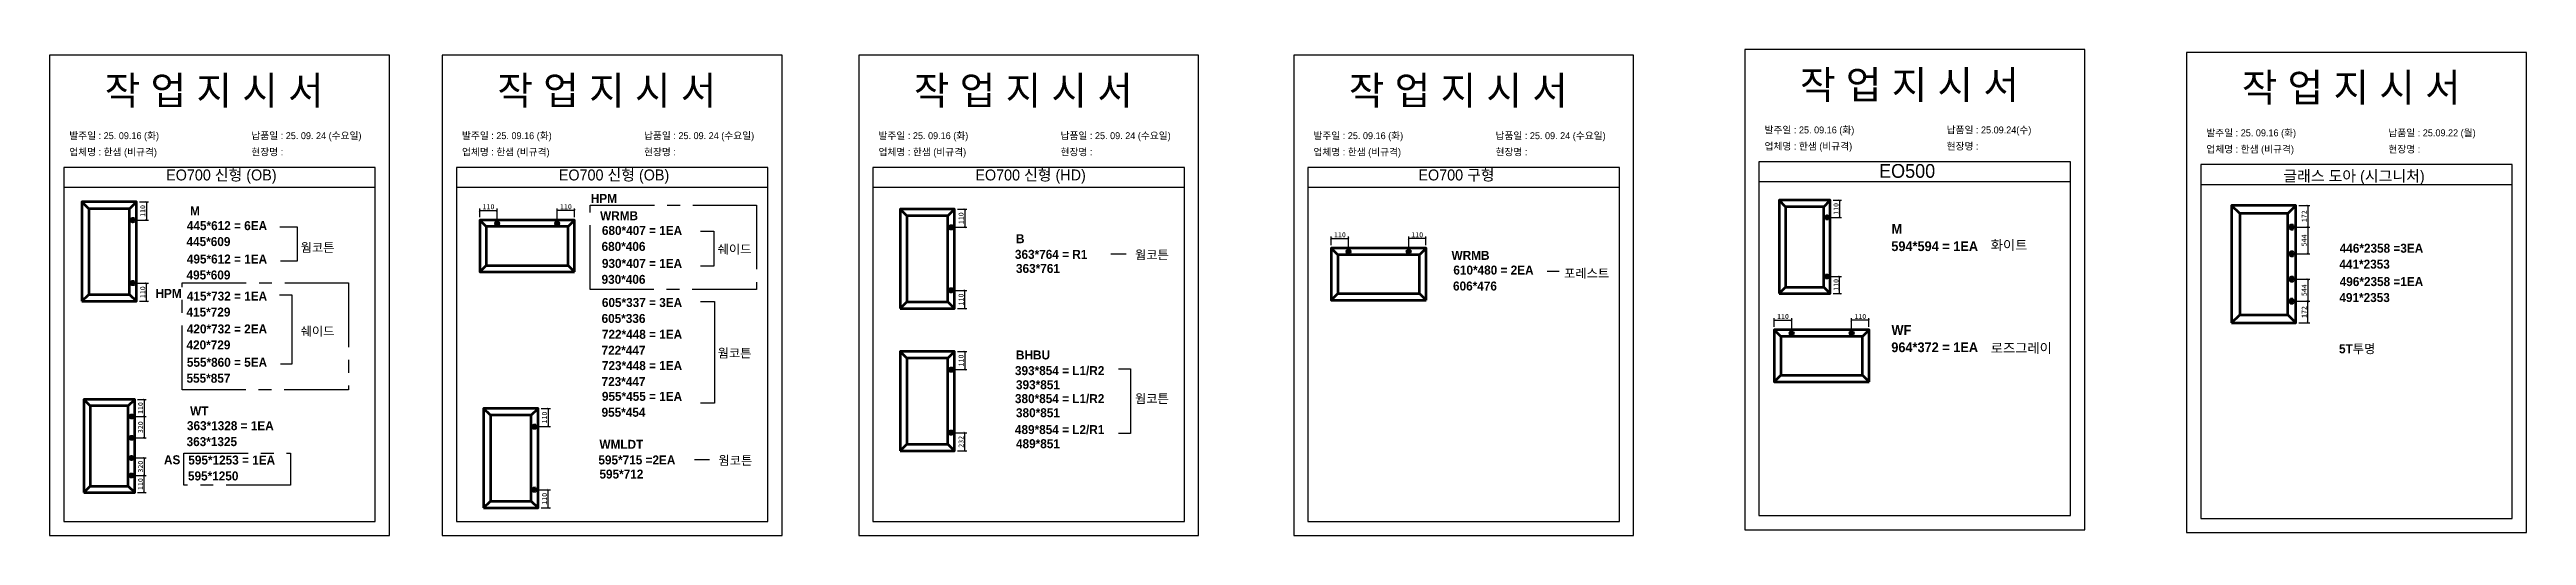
# Model space of a CAD drawing. Header units: millimetres. Extents: x -44117 to 256353, y -2095463 to 65325.
# Drawn here: x 110844 to 123088, y -316745 to -314340 of the extents above; entities that cross this region are included whole.
import ezdxf

# ---------------------------------------------------------------- set-up
doc = ezdxf.new("R2010")
doc.units = ezdxf.units.MM
doc.header["$LTSCALE"] = 10
doc.linetypes.add('CENTER', pattern=[50.8, 31.75, -6.35, 6.35, -6.35])
doc.layers.add('cen', color=1, linetype='CENTER')
doc.layers.add('Layer1', color=7, linetype='Continuous', lineweight=70)
doc.styles.add('MtX_Gulim', font='')
doc.styles.get('MtX_Gulim').set_extended_font_data('Gulim', bold=True)
doc.dimstyles.new('ISO-25', dxfattribs={"dimtxt": 2.5, "dimasz": 2.5, "dimexe": 1, "dimexo": 1, "dimtad": 1, "dimtxsty": 'Standard', "dimblk": 'ARCHTICK', "dimcen": 2.5, "dimadec": 0, "dimazin": 0, "dimtfac": 1, "dimtmove": 0, "dimatfit": 3, "dimfxl": 0, "dimarcsym": 0})

msp = doc.modelspace()

# ---------------------------------------------------------------- texts
at = {"linetype": 'Continuous', "style": 'MtX_Gulim'}
for s, height, p in [('M', 44.50828, (111539.01951, -315161.28059)), ('WRMB', 44.508282, (113565.9113, -315185.01826)), ('445*612 = 6EA', 44.508282, (111523.21588, -315234.00793)), ('680*407 = 1EA', 44.508282, (113574.8121, -315257.74561)), ('B', 44.50828, (115621.69746, -315298.70556)), ('M', 48.14284, (119949.42923, -315251.86011)), ('495*612 = 1EA', 44.508282, (111523.21588, -315399.06043)), ('웜코튼', 44.508282, (112085.5285, -315342.02334)), ('930*407 = 1EA', 44.508282, (113574.8121, -315420.81857)), ('쉐이드', 44.508282, (114146.79576, -315350.37786)), ('363*764 = R1', 44.508282, (115616.53957, -315376.01505)), ('웜코튼', 44.508282, (116209.697, -315378.29963)), ('WRMB', 44.508282, (117774.75011, -315381.01811)), ('594*594 = 1EA', 48.1428372, (119948.30572, -315337.50002)), ('화이트', 48.142837, (120439.90788, -315332.08728)), ('446*2358 =3EA', 44.508282, (122164.92957, -315345.70704)), ('610*480 = 2EA', 44.508282, (117783.65091, -315453.74545)), ('포레스트', 44.508282, (118330.57238, -315469.66931)), ('496*2358 =1EA', 44.508282, (122164.92957, -315510.75954)), ('415*732 = 1EA', 44.508282, (111523.21588, -315582.48792)), ('605*337 = 3EA', 44.508282, (113574.8121, -315614.23947)), ('420*732 = 2EA', 44.508282, (111523.21588, -315744.96148)), ('쉐이드', 44.508282, (112085.5285, -315756.26644)), ('722*448 = 1EA', 44.508282, (113574.8121, -315771.55513)), ('WF', 48.142837, (119949.42923, -315751.95023)), ('555*860 = 5EA', 44.508282, (111523.21588, -315910.01398)), ('723*448 = 1EA', 44.508282, (113574.8121, -315926.29185)), ('웜코튼', 44.508282, (114146.79576, -315864.55509)), ('BHBU', 44.508282, (115621.69746, -315873.81038)), ('964*372 = 1EA', 48.1428372, (119948.30572, -315837.59014)), ('로즈그레이', 48.142837, (120439.90788, -315841.42899)), ('5T투명', 44.508282, (122161.43823, -315843.10707)), ('393*854 = L1/R2', 44.508282, (115616.53957, -315951.11986)), ('WT', 44.508282, (111539.43133, -316150.83404)), ('955*455 = 1EA', 44.508282, (113574.8121, -316078.44963)), ('380*854 = L1/R2', 44.508282, (115616.53957, -316089.73818)), ('웜코튼', 44.508282, (116209.697, -316090.08855)), ('363*1328 = 1EA', 44.508282, (111523.62771, -316223.56138)), ('489*854 = L2/R1', 44.508282, (115616.53957, -316242.86306)), ('595*1253 = 1EA', 44.508282, (111530.35094, -316393.49067)), ('595*715 =2EA', 44.508282, (113557.50961, -316393.1511)), ('WMLDT', 44.508282, (113562.6675, -316315.84161)), ('웜코튼', 44.508282, (114150.66704, -316395.43567))]:
    msp.add_text(s, height=height, dxfattribs=at).set_placement(p)
at = {"color": 242, "linetype": 'Continuous', "true_color": 0xcd2027, "style": 'MtX_Gulim'}
for s, p in [('HPM', (113519.94955, -315099.64548)), ('445*609', (111521.559, -315312.88917)), ('680*406', (113573.15522, -315336.62685)), ('441*2353', (122163.27269, -315424.58828)), ('495*609', (111521.559, -315477.94168)), ('930*406', (113573.15522, -315499.69981)), ('363*761', (115621.69746, -315445.8232)), ('606*476', (117781.99403, -315532.6267)), ('HPM', (111368.22614, -315569.16968)), ('415*729', (111521.559, -315661.36916)), ('491*2353', (122163.27269, -315589.64078)), ('605*336', (113573.15522, -315693.12071)), ('420*729', (111521.559, -315823.84272)), ('722*447', (113573.15522, -315850.43638)), ('555*857', (111521.559, -315988.89522)), ('723*447', (113573.15522, -316005.1731)), ('393*851', (115621.69746, -316020.92801)), ('955*454', (113573.15522, -316157.33088)), ('380*851', (115621.69746, -316159.54632)), ('363*1325', (111521.97083, -316302.44263)), ('489*851', (115621.69746, -316312.6712)), ('595*1250', (111528.69406, -316472.37192)), ('595*712', (113562.6675, -316462.95924))]:
    msp.add_text(s, height=44.508282, dxfattribs=at).set_placement(p)
at = {"attachment_point": 1}
for s, width, gutter_width, heights, insert, char_height in [('{\\fGulim|b0|i0|c129|p50;작 업 지 시 서}', 3307.3198183, 12.5, [-155.84554], (111117.24655, -314472.80164), 140), ('{\\fGulim|b0|i0|c129|p50;작 업 지 시 서}', 3307.3198183, 12.5, [-155.84554], (113058.26398, -314472.80164), 140), ('{\\fGulim|b0|i0|c129|p50;작 업 지 시 서}', 3307.3198183, 12.5, [-155.84554], (115117.29394, -314472.80164), 140), ('{\\fGulim|b0|i0|c129|p50;작 업 지 시 서}', 3307.3198183, 12.5, [-155.84554], (117267.10278, -314472.80164), 140), ('{\\fGulim|b0|i0|c129|p50;작 업 지 시 서}', 3307.3198183, 12.5, [-155.84554], (119497.09082, -314444.47404), 140), ('{\\fGulim|b0|i0|c129|p50;작 업 지 시 서}', 3307.3198183, 12.5, [-155.84554], (121680.84083, -314458.76258), 140), ('{\\fGulim|b0|i0|c129|p50;발주일 : 25. 09.16 (화)}', 3307.3198183, 12.5, [34.50412], (110942.03719, -314749.52206), 34.3), ('{\\fGulim|b0|i0|c129|p50;납품일 : 25. 09. 24 (수요일)}', 3307.3198183, 12.5, [37.67976], (111842.01518, -314749.52206), 34.3), ('{\\fGulim|b0|i0|c129|p50;발주일 : 25. 09.16 (화)}', 3307.3198183, 12.5, [34.50412], (112883.05462, -314749.52206), 34.3), ('{\\fGulim|b0|i0|c129|p50;납품일 : 25. 09. 24 (수요일)}', 3307.3198183, 12.5, [37.67976], (113783.0326, -314749.52206), 34.3), ('{\\fGulim|b0|i0|c129|p50;발주일 : 25. 09.16 (화)}', 3307.3198183, 12.5, [34.50412], (114942.08459, -314749.52206), 34.3), ('{\\fGulim|b0|i0|c129|p50;납품일 : 25. 09. 24 (수요일)}', 3307.3198183, 12.5, [37.67976], (115842.06257, -314749.52206), 34.3), ('{\\fGulim|b0|i0|c129|p50;발주일 : 25. 09.16 (화)}', 3307.3198183, 12.5, [34.50412], (117091.89343, -314749.52206), 34.3), ('{\\fGulim|b0|i0|c129|p50;납품일 : 25. 09. 24 (수요일)}', 3307.3198183, 12.5, [37.67976], (117991.87141, -314749.52206), 34.3), ('{\\fGulim|b0|i0|c129|p50;발주일 : 25. 09.16 (화)}', 3307.3198183, 12.5, [34.50412], (119321.88146, -314721.19446), 34.3), ('{\\fGulim|b0|i0|c129|p50;납품일 : 25.09.24(수)}', 3307.3198183, 12.5, [37.67976], (120221.85945, -314721.19446), 34.3), ('{\\fGulim|b0|i0|c129|p50;발주일 : 25. 09.16 (화)}', 3307.3198183, 12.5, [34.50412], (121505.63148, -314735.483), 34.3), ('{\\fGulim|b0|i0|c129|p50;납품일 : 25.09.22 (월)}', 3307.3198183, 12.5, [37.67976], (122405.60946, -314735.483), 34.3), ('{\\fGulim|b0|i0|c129|p50;업체명 : 한샘 (비규격)}', 3307.3198183, 12.5, [36.11279], (110942.03719, -314830.17824), 34.3), ('{\\fGulim|b0|i0|c129|p50;현장명 : }', 3307.3198183, 12.5, [-38.2735], (111842.01518, -314830.17824), 34.3), ('{\\fGulim|b0|i0|c129|p50;업체명 : 한샘 (비규격)}', 3307.3198183, 12.5, [36.11279], (112883.05462, -314830.17824), 34.3), ('{\\fGulim|b0|i0|c129|p50;현장명 : }', 3307.3198183, 12.5, [-38.2735], (113783.0326, -314830.17824), 34.3), ('{\\fGulim|b0|i0|c129|p50;업체명 : 한샘 (비규격)}', 3307.3198183, 12.5, [36.11279], (114942.08459, -314830.17824), 34.3), ('{\\fGulim|b0|i0|c129|p50;현장명 : }', 3307.3198183, 12.5, [-38.2735], (115842.06257, -314830.17824), 34.3), ('{\\fGulim|b0|i0|c129|p50;업체명 : 한샘 (비규격)}', 3307.3198183, 12.5, [36.11279], (117091.89343, -314830.17824), 34.3), ('{\\fGulim|b0|i0|c129|p50;현장명 : }', 3307.3198183, 12.5, [-38.2735], (117991.87141, -314830.17824), 34.3), ('{\\fGulim|b0|i0|c129|p50;업체명 : 한샘 (비규격)}', 3307.3198183, 12.5, [36.11279], (119321.88146, -314801.85064), 34.3), ('{\\fGulim|b0|i0|c129|p50;현장명 : }', 3307.3198183, 12.5, [-38.2735], (120221.85945, -314801.85064), 34.3), ('{\\fGulim|b0|i0|c129|p50;업체명 : 한샘 (비규격)}', 3307.3198183, 12.5, [36.11279], (121505.63148, -314816.13918), 34.3), ('{\\fGulim|b0|i0|c129|p50;현장명 : }', 3307.3198183, 12.5, [-38.2735], (122405.60946, -314816.13918), 34.3), ('{\\fGulim|b0|i0|c129|p50;EO700 신형 (OB)}', 5224.9748335, 19.74777, [57.05176], (111420.98861, -314933.94319), 54.1878762), ('{\\fGulim|b0|i0|c129|p50;EO700 신형 (OB)}', 5224.9748335, 19.74777, [57.05176], (113362.00604, -314933.94319), 54.1878762), ('{\\fGulim|b0|i0|c129|p50;EO700 신형 (HD)}', 5224.9748335, 19.74777, [57.05176], (115421.036, -314933.94319), 54.1878762), ('{\\fGulim|b0|i0|c129|p50;EO700 구형}', 5224.9748335, 19.74777, [57.05176], (117611.14087, -314933.94319), 54.1878762), ('{\\fGulim|b0|i0|c129|p50;EO500}', 6570.6870665, 24.83388, [71.74566], (119887.77729, -314906.95902), 68.1441707), ('{\\fGulim|b0|i0|c129|p50;글래스 도아 (시그니처)}', 5224.9748335, 19.74777, [57.05176], (121886.21673, -314938.80907), 54.1878762)]:
    msp.add_mtext_dynamic_manual_height_columns(s, width=width, gutter_width=gutter_width, heights=heights, dxfattribs=dict(at, insert=insert, char_height=char_height))
at = {"layer": 'cen', "linetype": 'Continuous', "style": 'MtX_Gulim'}
msp.add_text('AS', height=44.508282, dxfattribs=at).set_placement((111410.06258, -316392.13181))

# ---------------------------------------------------------------- blocks, each defined once
blk = doc.blocks.new('_ArchTick')
at = {"color": 0, "linetype": 'ByBlock', "const_width": 0.15}
blk.add_lwpolyline([(-0.5, -0.5), (0.5, 0.5)], dxfattribs=at)
blk = doc.blocks.new('*D3333')
at = {"color": 0, "lineweight": -2}
for p, q in [((111289, -315094), (111334, -315094)), ((111324, -315094), (111324, -315184)), ((111272, -315184), (111334, -315184))]:
    blk.add_line(p, q, dxfattribs=at)
at = {"layer": 'Defpoints', "color": 0}
for p in [(111274, -315094), (111257, -315184), (111324, -315184)]:
    blk.add_point(p, dxfattribs=at)
at = {"color": 0, "lineweight": -2, "xscale": 10, "yscale": 10, "zscale": 10}
for p, rotation in [((111324, -315094), 90), ((111324, -315184), 270)]:
    blk.add_blockref('_ArchTick', p, dxfattribs=dict(at, rotation=rotation))
at = {"color": 0, "insert": (111305, -315139), "char_height": 25, "attachment_point": 5, "rotation": 90}
blk.add_mtext('110', dxfattribs=at)
blk = doc.blocks.new('*D3334')
at = {"color": 0, "lineweight": -2}
for p, q in [((111272, -315496), (111334, -315496)), ((111324, -315586), (111324, -315496)), ((111289, -315586), (111334, -315586))]:
    blk.add_line(p, q, dxfattribs=at)
at = {"layer": 'Defpoints', "color": 0}
for p in [(111257, -315496), (111324, -315496), (111274, -315586)]:
    blk.add_point(p, dxfattribs=at)
at = {"color": 0, "lineweight": -2, "xscale": 10, "yscale": 10, "zscale": 10}
for p, rotation in [((111324, -315496), 90), ((111324, -315586), 270)]:
    blk.add_blockref('_ArchTick', p, dxfattribs=dict(at, rotation=rotation))
at = {"color": 0, "insert": (111305, -315541), "char_height": 25, "attachment_point": 5, "rotation": 90}
blk.add_mtext('110', dxfattribs=at)
blk = doc.blocks.new('*D3335')
at = {"color": 0, "lineweight": -2}
for p, q in [((112971, -315170), (112971, -315127)), ((112971, -315137), (113057, -315137)), ((113057, -315186), (113057, -315127))]:
    blk.add_line(p, q, dxfattribs=at)
at = {"layer": 'Defpoints', "color": 0}
for p in [(113057, -315137), (112971, -315185), (113057, -315201)]:
    blk.add_point(p, dxfattribs=at)
at = {"color": 0, "lineweight": -2, "xscale": 10, "yscale": 10, "zscale": 10, "rotation": 180}
blk.add_blockref('_ArchTick', (112971, -315137), dxfattribs=at)
at = {"color": 0, "lineweight": -2, "xscale": 10, "yscale": 10, "zscale": 10}
blk.add_blockref('_ArchTick', (113057, -315137), dxfattribs=at)
at = {"color": 0, "insert": (113014, -315118), "char_height": 25, "attachment_point": 5}
blk.add_mtext('110', dxfattribs=at)
blk = doc.blocks.new('*D3336')
at = {"color": 0, "lineweight": -2}
for p, q in [((113354, -315186), (113354, -315127)), ((113440, -315137), (113354, -315137)), ((113440, -315170), (113440, -315127))]:
    blk.add_line(p, q, dxfattribs=at)
at = {"layer": 'Defpoints', "color": 0}
for p in [(113354, -315137), (113354, -315201), (113440, -315185)]:
    blk.add_point(p, dxfattribs=at)
at = {"color": 0, "lineweight": -2, "xscale": 10, "yscale": 10, "zscale": 10, "rotation": 180}
blk.add_blockref('_ArchTick', (113354, -315137), dxfattribs=at)
at = {"color": 0, "lineweight": -2, "xscale": 10, "yscale": 10, "zscale": 10}
blk.add_blockref('_ArchTick', (113440, -315137), dxfattribs=at)
at = {"color": 0, "insert": (113397, -315118), "char_height": 25, "attachment_point": 5}
blk.add_mtext('110', dxfattribs=at)
blk = doc.blocks.new('*D3337')
at = {"color": 0, "lineweight": -2}
for p, q in [((111280, -316072), (111322, -316072)), ((111312, -316072), (111312, -316156)), ((111264, -316156), (111322, -316156))]:
    blk.add_line(p, q, dxfattribs=at)
at = {"layer": 'Defpoints', "color": 0}
for p in [(111265, -316072), (111249, -316156), (111312, -316156)]:
    blk.add_point(p, dxfattribs=at)
at = {"color": 0, "lineweight": -2, "xscale": 10, "yscale": 10, "zscale": 10}
for p, rotation in [((111312, -316072), 90), ((111312, -316156), 270)]:
    blk.add_blockref('_ArchTick', p, dxfattribs=dict(at, rotation=rotation))
at = {"color": 0, "insert": (111294, -316114), "char_height": 25, "attachment_point": 5, "rotation": 90}
blk.add_mtext('110', dxfattribs=at)
blk = doc.blocks.new('*D3338')
at = {"color": 0, "lineweight": -2}
for p, q in [((111264, -316448), (111322, -316448)), ((111312, -316532), (111312, -316448)), ((111280, -316532), (111322, -316532))]:
    blk.add_line(p, q, dxfattribs=at)
at = {"layer": 'Defpoints', "color": 0}
for p in [(111249, -316448), (111312, -316448), (111265, -316532)]:
    blk.add_point(p, dxfattribs=at)
at = {"color": 0, "lineweight": -2, "xscale": 10, "yscale": 10, "zscale": 10}
for p, rotation in [((111312, -316448), 90), ((111312, -316532), 270)]:
    blk.add_blockref('_ArchTick', p, dxfattribs=dict(at, rotation=rotation))
at = {"color": 0, "insert": (111294, -316490), "char_height": 25, "attachment_point": 5, "rotation": 90}
blk.add_mtext('110', dxfattribs=at)
blk = doc.blocks.new('*D3339')
at = {"color": 0, "lineweight": -2}
for p, q in [((111264, -316156), (111322, -316156)), ((111312, -316156), (111312, -316262)), ((111264, -316262), (111322, -316262))]:
    blk.add_line(p, q, dxfattribs=at)
at = {"layer": 'Defpoints', "color": 0}
for p in [(111249, -316156), (111249, -316262), (111312, -316262)]:
    blk.add_point(p, dxfattribs=at)
at = {"color": 0, "lineweight": -2, "xscale": 10, "yscale": 10, "zscale": 10}
for p, rotation in [((111312, -316156), 90), ((111312, -316262), 270)]:
    blk.add_blockref('_ArchTick', p, dxfattribs=dict(at, rotation=rotation))
at = {"color": 0, "insert": (111294, -316209), "char_height": 25, "attachment_point": 5, "rotation": 90}
blk.add_mtext('320', dxfattribs=at)
blk = doc.blocks.new('*D3340')
at = {"color": 0, "lineweight": -2}
for p, q in [((111264, -316361), (111322, -316361)), ((111312, -316361), (111312, -316448)), ((111264, -316448), (111322, -316448))]:
    blk.add_line(p, q, dxfattribs=at)
at = {"layer": 'Defpoints', "color": 0}
for p in [(111249, -316361), (111249, -316448), (111312, -316448)]:
    blk.add_point(p, dxfattribs=at)
at = {"color": 0, "lineweight": -2, "xscale": 10, "yscale": 10, "zscale": 10}
for p, rotation in [((111312, -316361), 90), ((111312, -316448), 270)]:
    blk.add_blockref('_ArchTick', p, dxfattribs=dict(at, rotation=rotation))
at = {"color": 0, "insert": (111294, -316404), "char_height": 25, "attachment_point": 5, "rotation": 90}
blk.add_mtext('320', dxfattribs=at)
blk = doc.blocks.new('*D3341')
at = {"color": 0, "lineweight": -2}
for p, q in [((113274, -316116), (113320, -316116)), ((113310, -316116), (113310, -316206)), ((113257, -316206), (113320, -316206))]:
    blk.add_line(p, q, dxfattribs=at)
at = {"layer": 'Defpoints', "color": 0}
for p in [(113259, -316116), (113242, -316206), (113310, -316206)]:
    blk.add_point(p, dxfattribs=at)
at = {"color": 0, "lineweight": -2, "xscale": 10, "yscale": 10, "zscale": 10}
for p, rotation in [((113310, -316116), 90), ((113310, -316206), 270)]:
    blk.add_blockref('_ArchTick', p, dxfattribs=dict(at, rotation=rotation))
at = {"color": 0, "insert": (113291, -316161), "char_height": 25, "attachment_point": 5, "rotation": 90}
blk.add_mtext('110', dxfattribs=at)
blk = doc.blocks.new('*D3342')
at = {"color": 0, "lineweight": -2}
for p, q in [((113257, -316518), (113320, -316518)), ((113274, -316608), (113320, -316608)), ((113310, -316608), (113310, -316518))]:
    blk.add_line(p, q, dxfattribs=at)
at = {"layer": 'Defpoints', "color": 0}
for p in [(113242, -316518), (113259, -316608), (113310, -316518)]:
    blk.add_point(p, dxfattribs=at)
at = {"color": 0, "lineweight": -2, "xscale": 10, "yscale": 10, "zscale": 10}
for p, rotation in [((113310, -316518), 90), ((113310, -316608), 270)]:
    blk.add_blockref('_ArchTick', p, dxfattribs=dict(at, rotation=rotation))
at = {"color": 0, "insert": (113291, -316563), "char_height": 25, "attachment_point": 5, "rotation": 90}
blk.add_mtext('110', dxfattribs=at)
blk = doc.blocks.new('*D3343')
at = {"color": 0, "lineweight": -2}
for p, q in [((115333, -315130), (115379, -315130)), ((115369, -315130), (115369, -315220)), ((115316, -315220), (115379, -315220))]:
    blk.add_line(p, q, dxfattribs=at)
at = {"layer": 'Defpoints', "color": 0}
for p in [(115318, -315130), (115301, -315220), (115369, -315220)]:
    blk.add_point(p, dxfattribs=at)
at = {"color": 0, "lineweight": -2, "xscale": 10, "yscale": 10, "zscale": 10}
for p, rotation in [((115369, -315130), 90), ((115369, -315220), 270)]:
    blk.add_blockref('_ArchTick', p, dxfattribs=dict(at, rotation=rotation))
at = {"color": 0, "insert": (115350, -315175), "char_height": 25, "attachment_point": 5, "rotation": 90}
blk.add_mtext('110', dxfattribs=at)
blk = doc.blocks.new('*D3344')
at = {"color": 0, "lineweight": -2}
for p, q in [((115316, -315532), (115379, -315532)), ((115333, -315622), (115379, -315622)), ((115369, -315622), (115369, -315532))]:
    blk.add_line(p, q, dxfattribs=at)
at = {"layer": 'Defpoints', "color": 0}
for p in [(115301, -315532), (115318, -315622), (115369, -315532)]:
    blk.add_point(p, dxfattribs=at)
at = {"color": 0, "lineweight": -2, "xscale": 10, "yscale": 10, "zscale": 10}
for p, rotation in [((115369, -315532), 90), ((115369, -315622), 270)]:
    blk.add_blockref('_ArchTick', p, dxfattribs=dict(at, rotation=rotation))
at = {"color": 0, "insert": (115350, -315577), "char_height": 25, "attachment_point": 5, "rotation": 90}
blk.add_mtext('110', dxfattribs=at)
blk = doc.blocks.new('*D3345')
at = {"color": 0, "lineweight": -2}
for p, q in [((117180, -315309), (117180, -315266)), ((117266, -315325), (117266, -315266)), ((117180, -315276), (117266, -315276))]:
    blk.add_line(p, q, dxfattribs=at)
at = {"layer": 'Defpoints', "color": 0}
for p in [(117180, -315324), (117266, -315276), (117266, -315340)]:
    blk.add_point(p, dxfattribs=at)
at = {"color": 0, "lineweight": -2, "xscale": 10, "yscale": 10, "zscale": 10, "rotation": 180}
blk.add_blockref('_ArchTick', (117180, -315276), dxfattribs=at)
at = {"color": 0, "lineweight": -2, "xscale": 10, "yscale": 10, "zscale": 10}
blk.add_blockref('_ArchTick', (117266, -315276), dxfattribs=at)
at = {"color": 0, "insert": (117223, -315257), "char_height": 25, "attachment_point": 5}
blk.add_mtext('110', dxfattribs=at)
blk = doc.blocks.new('*D3346')
at = {"color": 0, "lineweight": -2}
for p, q in [((117563, -315325), (117563, -315266)), ((117648, -315309), (117648, -315266)), ((117648, -315276), (117563, -315276))]:
    blk.add_line(p, q, dxfattribs=at)
at = {"layer": 'Defpoints', "color": 0}
for p in [(117563, -315276), (117563, -315340), (117648, -315324)]:
    blk.add_point(p, dxfattribs=at)
at = {"color": 0, "lineweight": -2, "xscale": 10, "yscale": 10, "zscale": 10, "rotation": 180}
blk.add_blockref('_ArchTick', (117563, -315276), dxfattribs=at)
at = {"color": 0, "lineweight": -2, "xscale": 10, "yscale": 10, "zscale": 10}
blk.add_blockref('_ArchTick', (117648, -315276), dxfattribs=at)
at = {"color": 0, "insert": (117605, -315257), "char_height": 25, "attachment_point": 5}
blk.add_mtext('110', dxfattribs=at)
blk = doc.blocks.new('*D3347')
at = {"color": 0, "lineweight": -2}
for p, q in [((119661, -315086), (119703, -315086)), ((119693, -315086), (119693, -315171)), ((119645, -315171), (119703, -315171))]:
    blk.add_line(p, q, dxfattribs=at)
at = {"layer": 'Defpoints', "color": 0}
for p in [(119646, -315086), (119630, -315171), (119693, -315171)]:
    blk.add_point(p, dxfattribs=at)
at = {"color": 0, "lineweight": -2, "xscale": 10, "yscale": 10, "zscale": 10}
for p, rotation in [((119693, -315086), 90), ((119693, -315171), 270)]:
    blk.add_blockref('_ArchTick', p, dxfattribs=dict(at, rotation=rotation))
at = {"color": 0, "insert": (119675, -315129), "char_height": 25, "attachment_point": 5, "rotation": 90}
blk.add_mtext('110', dxfattribs=at)
blk = doc.blocks.new('*D3348')
at = {"color": 0, "lineweight": -2}
for p, q in [((119645, -315463), (119703, -315463)), ((119693, -315548), (119693, -315463)), ((119661, -315548), (119703, -315548))]:
    blk.add_line(p, q, dxfattribs=at)
at = {"layer": 'Defpoints', "color": 0}
for p in [(119630, -315463), (119693, -315463), (119646, -315548)]:
    blk.add_point(p, dxfattribs=at)
at = {"color": 0, "lineweight": -2, "xscale": 10, "yscale": 10, "zscale": 10}
for p, rotation in [((119693, -315463), 90), ((119693, -315548), 270)]:
    blk.add_blockref('_ArchTick', p, dxfattribs=dict(at, rotation=rotation))
at = {"color": 0, "insert": (119675, -315505), "char_height": 25, "attachment_point": 5, "rotation": 90}
blk.add_mtext('110', dxfattribs=at)
blk = doc.blocks.new('*D3349')
at = {"color": 0, "lineweight": -2}
for p, q in [((119370, -315713), (119370, -315670)), ((119370, -315680), (119456, -315680)), ((119456, -315729), (119456, -315670))]:
    blk.add_line(p, q, dxfattribs=at)
at = {"layer": 'Defpoints', "color": 0}
for p in [(119370, -315728), (119456, -315680), (119456, -315744)]:
    blk.add_point(p, dxfattribs=at)
at = {"color": 0, "lineweight": -2, "xscale": 10, "yscale": 10, "zscale": 10, "rotation": 180}
blk.add_blockref('_ArchTick', (119370, -315680), dxfattribs=at)
at = {"color": 0, "lineweight": -2, "xscale": 10, "yscale": 10, "zscale": 10}
blk.add_blockref('_ArchTick', (119456, -315680), dxfattribs=at)
at = {"color": 0, "insert": (119413, -315661), "char_height": 25, "attachment_point": 5}
blk.add_mtext('110', dxfattribs=at)
blk = doc.blocks.new('*D3350')
at = {"color": 0, "lineweight": -2}
for p, q in [((119752, -315729), (119752, -315670)), ((119838, -315680), (119752, -315680)), ((119838, -315713), (119838, -315670))]:
    blk.add_line(p, q, dxfattribs=at)
at = {"layer": 'Defpoints', "color": 0}
for p in [(119752, -315680), (119752, -315744), (119838, -315728)]:
    blk.add_point(p, dxfattribs=at)
at = {"color": 0, "lineweight": -2, "xscale": 10, "yscale": 10, "zscale": 10, "rotation": 180}
blk.add_blockref('_ArchTick', (119752, -315680), dxfattribs=at)
at = {"color": 0, "lineweight": -2, "xscale": 10, "yscale": 10, "zscale": 10}
blk.add_blockref('_ArchTick', (119838, -315680), dxfattribs=at)
at = {"color": 0, "insert": (119795, -315661), "char_height": 25, "attachment_point": 5}
blk.add_mtext('110', dxfattribs=at)
blk = doc.blocks.new('*D3351')
at = {"color": 0, "lineweight": -2}
for p, q in [((115333, -315834), (115379, -315834)), ((115369, -315834), (115369, -315924)), ((115316, -315924), (115379, -315924))]:
    blk.add_line(p, q, dxfattribs=at)
at = {"layer": 'Defpoints', "color": 0}
for p in [(115318, -315834), (115301, -315924), (115369, -315924)]:
    blk.add_point(p, dxfattribs=at)
at = {"color": 0, "lineweight": -2, "xscale": 10, "yscale": 10, "zscale": 10}
for p, rotation in [((115369, -315834), 90), ((115369, -315924), 270)]:
    blk.add_blockref('_ArchTick', p, dxfattribs=dict(at, rotation=rotation))
at = {"color": 0, "insert": (115350, -315879), "char_height": 25, "attachment_point": 5, "rotation": 90}
blk.add_mtext('110', dxfattribs=at)
blk = doc.blocks.new('*D3352')
at = {"color": 0, "lineweight": -2}
for p, q in [((115316, -316236), (115379, -316236)), ((115369, -316326), (115369, -316236)), ((115333, -316326), (115379, -316326))]:
    blk.add_line(p, q, dxfattribs=at)
at = {"layer": 'Defpoints', "color": 0}
for p in [(115301, -316236), (115369, -316236), (115318, -316326)]:
    blk.add_point(p, dxfattribs=at)
at = {"color": 0, "lineweight": -2, "xscale": 10, "yscale": 10, "zscale": 10}
for p, rotation in [((115369, -316236), 90), ((115369, -316326), 270)]:
    blk.add_blockref('_ArchTick', p, dxfattribs=dict(at, rotation=rotation))
at = {"color": 0, "insert": (115350, -316281), "char_height": 25, "attachment_point": 5, "rotation": 90}
blk.add_mtext('232', dxfattribs=at)
blk = doc.blocks.new('*D3353')
at = {"color": 0, "lineweight": -2}
for p, q in [((121963, -315112), (122017, -315112)), ((122007, -315112), (122007, -315219)), ((121943, -315219), (122017, -315219))]:
    blk.add_line(p, q, dxfattribs=at)
at = {"layer": 'Defpoints', "color": 0}
for p in [(121948, -315112), (121928, -315219), (122007, -315219)]:
    blk.add_point(p, dxfattribs=at)
at = {"color": 0, "lineweight": -2, "xscale": 10, "yscale": 10, "zscale": 10}
for p, rotation in [((122007, -315112), 90), ((122007, -315219), 270)]:
    blk.add_blockref('_ArchTick', p, dxfattribs=dict(at, rotation=rotation))
at = {"color": 0, "insert": (121989, -315165), "char_height": 25, "attachment_point": 5, "rotation": 90}
blk.add_mtext('172', dxfattribs=at)
blk = doc.blocks.new('*D3354')
at = {"color": 0, "lineweight": -2}
for p, q in [((121943, -315586), (122017, -315586)), ((122007, -315692), (122007, -315586)), ((121963, -315692), (122017, -315692))]:
    blk.add_line(p, q, dxfattribs=at)
at = {"layer": 'Defpoints', "color": 0}
for p in [(121928, -315586), (122007, -315586), (121948, -315692)]:
    blk.add_point(p, dxfattribs=at)
at = {"color": 0, "lineweight": -2, "xscale": 10, "yscale": 10, "zscale": 10}
for p, rotation in [((122007, -315586), 90), ((122007, -315692), 270)]:
    blk.add_blockref('_ArchTick', p, dxfattribs=dict(at, rotation=rotation))
at = {"color": 0, "insert": (121989, -315639), "char_height": 25, "attachment_point": 5, "rotation": 90}
blk.add_mtext('172', dxfattribs=at)
blk = doc.blocks.new('*D3355')
at = {"color": 0, "lineweight": -2}
for p, q in [((121943, -315219), (122017, -315219)), ((122007, -315219), (122007, -315351)), ((121943, -315351), (122017, -315351))]:
    blk.add_line(p, q, dxfattribs=at)
at = {"layer": 'Defpoints', "color": 0}
for p in [(121928, -315219), (121928, -315351), (122007, -315351)]:
    blk.add_point(p, dxfattribs=at)
at = {"color": 0, "lineweight": -2, "xscale": 10, "yscale": 10, "zscale": 10}
for p, rotation in [((122007, -315219), 90), ((122007, -315351), 270)]:
    blk.add_blockref('_ArchTick', p, dxfattribs=dict(at, rotation=rotation))
at = {"color": 0, "insert": (121989, -315285), "char_height": 25, "attachment_point": 5, "rotation": 90}
blk.add_mtext('544', dxfattribs=at)
blk = doc.blocks.new('*D3356')
at = {"color": 0, "lineweight": -2}
for p, q in [((121943, -315477), (122017, -315477)), ((122007, -315477), (122007, -315586)), ((121943, -315586), (122017, -315586))]:
    blk.add_line(p, q, dxfattribs=at)
at = {"layer": 'Defpoints', "color": 0}
for p in [(121928, -315477), (121928, -315586), (122007, -315586)]:
    blk.add_point(p, dxfattribs=at)
at = {"color": 0, "lineweight": -2, "xscale": 10, "yscale": 10, "zscale": 10}
for p, rotation in [((122007, -315477), 90), ((122007, -315586), 270)]:
    blk.add_blockref('_ArchTick', p, dxfattribs=dict(at, rotation=rotation))
at = {"color": 0, "insert": (121989, -315531), "char_height": 25, "attachment_point": 5, "rotation": 90}
blk.add_mtext('544', dxfattribs=at)

# ---------------------------------------------------------------- dimensions: what is measured, and where the dimension line sits
for base, p1, p2, angle, text, picture, middle in [((111323.94358, -315184.44974), (111273.71068, -315094.31506), (111256.52243, -315184.44974), 90, '110', '*D3333', (111305.19358, -315139.3824)), ((113056.91989, -315136.68057), (112971.04964, -315184.53686), (113056.91989, -315200.9119), 180, '110', '*D3335', (113013.98476, -315117.93057)), ((115368.64959, -315220.20766), (115318.41669, -315130.07298), (115301.22844, -315220.20766), 90, '110', '*D3343', (115349.89959, -315175.14032)), ((119693.36598, -315170.94342), (119646.26714, -315086.4323), (119630.15128, -315170.94342), 90, '110', '*D3347', (119674.61598, -315128.68786)), ((122007.4625, -315218.50086), (121948.2231, -315112.2055), (121927.95309, -315218.50086), 90, '172', '*D3353', (121988.7125, -315165.35318)), ((117265.75869, -315275.94362), (117179.88845, -315323.79991), (117265.75869, -315340.17495), 180, '110', '*D3345', (117222.82357, -315257.19362)), ((122007.4625, -315351.32641), (121927.95309, -315218.50086), (121927.95309, -315351.32641), 90, '544', '*D3355', (121988.7125, -315284.91364)), ((111323.94358, -315495.98615), (111273.71068, -315586.12084), (111256.52243, -315495.98615), 270, '110', '*D3334', (111305.19358, -315541.0535)), ((119693.36598, -315463.04283), (119646.26714, -315547.55394), (119630.15128, -315463.04283), 270, '110', '*D3348', (119674.61598, -315505.29839)), ((122007.4625, -315585.89409), (121927.95309, -315476.80668), (121927.95309, -315585.89409), 90, '544', '*D3356', (121988.7125, -315531.35038)), ((115368.64959, -315531.74407), (115318.41669, -315621.87876), (115301.22844, -315531.74407), 270, '110', '*D3344', (115349.89959, -315576.81142)), ((122007.4625, -315585.89409), (121948.2231, -315692.18944), (121927.95309, -315585.89409), 270, '172', '*D3354', (121988.7125, -315639.04177)), ((119455.68146, -315679.77808), (119369.81121, -315727.63437), (119455.68146, -315744.00941), 180, '110', '*D3349', (119412.74634, -315661.02808)), ((115368.64959, -315924.25974), (115318.41669, -315834.12506), (115301.22844, -315924.25974), 90, '110', '*D3351', (115349.89959, -315879.1924)), ((111312.33454, -316156.21833), (111265.32587, -316071.86901), (111249.24087, -316156.21833), 90, '110', '*D3337', (111293.58454, -316114.04367)), ((113309.61963, -316206.39636), (113259.38672, -316116.26168), (113242.19847, -316206.39636), 90, '110', '*D3341', (113290.86963, -316161.32902)), ((111312.33454, -316261.62035), (111249.24087, -316156.21833), (111249.24087, -316261.62035), 90, '320', '*D3339', (111293.58454, -316208.91934)), ((115368.64959, -316235.79615), (115318.41669, -316325.93084), (115301.22844, -316235.79615), 270, '232', '*D3352', (115349.89959, -316280.8635)), ((111312.33454, -316447.75853), (111249.24087, -316361.19361), (111249.24087, -316447.75853), 90, '320', '*D3340', (111293.58454, -316404.47607)), ((111312.33454, -316447.75853), (111265.32587, -316532.10785), (111249.24087, -316447.75853), 270, '110', '*D3338', (111293.58454, -316489.93319)), ((113309.61963, -316517.93277), (113259.38672, -316608.06746), (113242.19847, -316517.93277), 270, '110', '*D3342', (113290.86963, -316563.00012))]:
    dim = msp.add_linear_dim(base=base, p1=p1, p2=p2, angle=angle, text=text, dimstyle='ISO-25', override={"dimscale": 10, "dimasz": 1, "dimexo": 1.5, "dimtxsty": 'Standard'})
    dim.commit()
    dim.dimension.update_dxf_attribs({"geometry": picture, "text_midpoint": middle})
for base, p1, p2, picture, middle in [((113353.71692, -315136.68057), (113439.58716, -315184.53686), (113353.71692, -315200.9119), '*D3336', (113396.65204, -315117.93057)), ((117562.55572, -315275.94362), (117648.42597, -315323.79991), (117562.55572, -315340.17495), '*D3346', (117605.49085, -315257.19362)), ((119752.47849, -315679.77808), (119838.34873, -315727.63437), (119752.47849, -315744.00941), '*D3350', (119795.41361, -315661.02808))]:
    dim = msp.add_linear_dim(base=base, p1=p1, p2=p2, text='110', dimstyle='ISO-25', override={"dimscale": 10, "dimasz": 1, "dimexo": 1.5, "dimtxsty": 'Standard'})
    dim.commit()
    dim.dimension.update_dxf_attribs({"geometry": picture, "text_midpoint": middle})

# ---------------------------------------------------------------- linework, layer by layer
for p, q in [((120834.28422, -314895.48125), (119294.28422, -314895.48125)), ((112454.43994, -314923.80885), (110914.43994, -314923.80885)), ((112454.43994, -315023.80885), (110914.43994, -315023.80885)), ((114395.45737, -314923.80885), (112855.45737, -314923.80885)), ((114395.45737, -315023.80885), (112855.45737, -315023.80885)), ((116454.48734, -314923.80885), (114914.48734, -314923.80885)), ((116454.48734, -315023.80885), (114914.48734, -315023.80885)), ((118604.29618, -314923.80885), (117064.29618, -314923.80885)), ((118604.29618, -315023.80885), (117064.29618, -315023.80885)), ((120834.28422, -314995.48125), (119294.28422, -314995.48125)), ((123018.03423, -314909.76979), (121478.03423, -314909.76979)), ((123018.03423, -315009.76979), (121478.03423, -315009.76979)), ((111983.59409, -315218.35006), (112068.21888, -315218.35006)), ((112068.21888, -315218.35006), (112068.21888, -315388.25498)), ((114062.78128, -315238.64426), (114127.47787, -315238.64426)), ((114127.47787, -315238.64426), (114127.47787, -315412.95101)), ((112068.21888, -315388.25498), (111985.87356, -315388.25498)), ((116091.06552, -315351.46194), (116165.85493, -315351.46194)), ((114127.47787, -315412.95101), (114062.88202, -315412.95101)), ((118248.04612, -315437.67372), (118307.36187, -315437.67372)), ((111981.03803, -315554.27459), (112042.28799, -315554.27459)), ((112042.28799, -315554.27459), (112042.28799, -315897.84008)), ((112042.28799, -315897.84008), (111986.625, -315897.84008)), ((114032.03555, -316368.59798), (114106.82497, -316368.59798))]:
    msp.add_line(p, q)
for points in [[(110844.43994, -316744.63913), (112524.43994, -316744.63913), (112524.43994, -314368.63913), (110844.43994, -314368.63913)], [(112785.45737, -316744.63913), (114465.45737, -316744.63913), (114465.45737, -314368.63913), (112785.45737, -314368.63913)], [(114844.48734, -316744.63913), (116524.48734, -316744.63913), (116524.48734, -314368.63913), (114844.48734, -314368.63913)], [(116994.29618, -316744.63913), (118674.29618, -316744.63913), (118674.29618, -314368.63913), (116994.29618, -314368.63913)], [(119224.28422, -316716.31153), (120904.28422, -316716.31153), (120904.28422, -314340.31153), (119224.28422, -314340.31153)], [(121408.03423, -316730.60006), (123088.03423, -316730.60006), (123088.03423, -314354.60006), (121408.03423, -314354.60006)]]:
    msp.add_lwpolyline(points, close=True)
for points in [[(119294.28422, -314895.48125), (119294.28422, -316646.31153), (120834.28422, -316646.31153), (120834.28422, -314895.48125)], [(110914.43994, -314923.80885), (110914.43994, -316674.63913), (112454.43994, -316674.63913), (112454.43994, -314923.80885)], [(112855.45737, -314923.80885), (112855.45737, -316674.63913), (114395.45737, -316674.63913), (114395.45737, -314923.80885)], [(114914.48734, -314923.80885), (114914.48734, -316674.63913), (116454.48734, -316674.63913), (116454.48734, -314923.80885)], [(117064.29618, -314923.80885), (117064.29618, -316674.63913), (118604.29618, -316674.63913), (118604.29618, -314923.80885)], [(121478.03423, -314909.76979), (121478.03423, -316660.60006), (123018.03423, -316660.60006), (123018.03423, -314909.76979)], [(114062.45421, -315586.59728), (114132.08574, -315586.59728), (114132.08574, -316089.49162), (114062.45421, -316089.49162)], [(116128.15305, -315919.9365), (116187.46879, -315919.9365), (116187.46879, -316239.72573), (116128.15305, -316239.72573)]]:
    msp.add_lwpolyline(points)
at = {"layer": 'cen'}
for points in [[(113516.79034, -315110.2473), (114339.26373, -315110.2473), (114339.26373, -315526.90815), (113516.79034, -315526.90815)], [(111499.48446, -315494.87987), (112321.95785, -315494.87987), (112321.95785, -316023.56366), (111499.48446, -316023.56366)], [(111508.5314, -316336.92363), (112034.8707, -316336.92363), (112034.8707, -316496.34934), (111508.5314, -316496.34934)]]:
    msp.add_lwpolyline(points, close=True, dxfattribs=at)
at = {"layer": 'Layer1'}
for p, q in [((111038.12122, -315127.97069), (111004.46558, -315094.31506)), ((111240.05504, -315127.97069), (111273.71068, -315094.31506)), ((115082.82723, -315163.72861), (115049.1716, -315130.07298)), ((115284.76105, -315163.72861), (115318.41669, -315130.07298)), ((119425.3763, -315117.98814), (119393.82046, -315086.4323)), ((119614.71131, -315117.98814), (119646.26714, -315086.4323)), ((121670.39371, -315151.89542), (121630.7038, -315112.2055)), ((121908.53319, -315151.89542), (121948.2231, -315112.2055)), ((111256.52243, -315170.4604), (111256.52243, -315198.43909)), ((113003.11297, -315216.60018), (112971.04964, -315184.53686)), ((113043.59241, -315200.9119), (113070.24737, -315200.9119)), ((113367.0444, -315200.9119), (113340.38944, -315200.9119)), ((113439.58716, -315184.53686), (113407.52384, -315216.60018)), ((113407.52384, -315216.60018), (113439.58716, -315184.53686)), ((115301.22844, -315206.21832), (115301.22844, -315234.19701)), ((119630.15128, -315157.82688), (119630.15128, -315184.05995)), ((121927.95309, -315202.0033), (121927.95309, -315234.99842)), ((117211.95177, -315355.86323), (117179.88845, -315323.79991)), ((117252.43121, -315340.17495), (117279.08618, -315340.17495)), ((117575.88321, -315340.17495), (117549.22824, -315340.17495)), ((117648.42597, -315323.79991), (117616.36264, -315355.86323)), ((117616.36264, -315355.86323), (117648.42597, -315323.79991)), ((121927.95309, -315334.82885), (121927.95309, -315367.82397)), ((111256.52243, -315509.9755), (111256.52243, -315481.99681)), ((113003.11297, -315408.98013), (112971.04964, -315441.04346)), ((113439.58716, -315441.04346), (113407.52384, -315408.98013)), ((119393.82046, -315547.55394), (119425.3763, -315515.99811)), ((119646.26714, -315547.55394), (119614.71131, -315515.99811)), ((119614.71131, -315515.99811), (119646.26714, -315547.55394)), ((119630.15128, -315476.15937), (119630.15128, -315449.92629)), ((121927.95309, -315460.30912), (121927.95309, -315493.30424)), ((111004.46558, -315586.12084), (111038.12122, -315552.4652)), ((111273.71068, -315586.12084), (111240.05504, -315552.4652)), ((111240.05504, -315552.4652), (111273.71068, -315586.12084)), ((115049.1716, -315621.87876), (115082.82723, -315588.22312)), ((115318.41669, -315621.87876), (115284.76105, -315588.22312)), ((115284.76105, -315588.22312), (115318.41669, -315621.87876)), ((115301.22844, -315545.73342), (115301.22844, -315517.75473)), ((117211.95177, -315548.24318), (117179.88845, -315580.3065)), ((117648.42597, -315580.3065), (117616.36264, -315548.24318)), ((121927.95309, -315602.39165), (121927.95309, -315569.39653)), ((119401.87454, -315759.6977), (119369.81121, -315727.63437)), ((119442.35398, -315744.00941), (119469.00894, -315744.00941)), ((119765.80597, -315744.00941), (119739.15101, -315744.00941)), ((119838.34873, -315727.63437), (119806.28541, -315759.6977)), ((119806.28541, -315759.6977), (119838.34873, -315727.63437)), ((121630.7038, -315692.18944), (121670.39371, -315652.49953)), ((121948.2231, -315692.18944), (121908.53319, -315652.49953)), ((121908.53319, -315652.49953), (121948.2231, -315692.18944)), ((115082.82723, -315867.78069), (115049.1716, -315834.12506)), ((115284.76105, -315867.78069), (115318.41669, -315834.12506)), ((115301.22844, -315910.2704), (115301.22844, -315938.24909)), ((119401.87454, -315952.07764), (119369.81121, -315984.14097)), ((119838.34873, -315984.14097), (119806.28541, -315952.07764)), ((111044.85792, -316103.36443), (111013.36249, -316071.86901)), ((111233.83045, -316103.36443), (111265.32587, -316071.86901)), ((113023.79727, -316149.91731), (112990.14163, -316116.26168)), ((113225.73109, -316149.91731), (113259.38672, -316116.26168)), ((111249.24087, -316143.12691), (111249.24087, -316169.30976)), ((111249.24087, -316248.52892), (111249.24087, -316274.71178)), ((113242.19847, -316192.40702), (113242.19847, -316220.38571)), ((115301.22844, -316249.7855), (115301.22844, -316221.80681)), ((111249.24087, -316348.10218), (111249.24087, -316374.28504)), ((115049.1716, -316325.93084), (115082.82723, -316292.2752)), ((115318.41669, -316325.93084), (115284.76105, -316292.2752)), ((115284.76105, -316292.2752), (115318.41669, -316325.93084)), ((111249.24087, -316460.84996), (111249.24087, -316434.6671)), ((111013.36249, -316532.10785), (111044.85792, -316500.61243)), ((111265.32587, -316532.10785), (111233.83045, -316500.61243)), ((111233.83045, -316500.61243), (111265.32587, -316532.10785)), ((112990.14163, -316608.06746), (113023.79727, -316574.41183)), ((113259.38672, -316608.06746), (113225.73109, -316574.41183)), ((113225.73109, -316574.41183), (113259.38672, -316608.06746)), ((113242.19847, -316531.92212), (113242.19847, -316503.94343))]:
    msp.add_line(p, q, dxfattribs=at)
for points in [[(111004.46558, -315586.12084), (111273.71068, -315586.12084), (111273.71068, -315094.31506), (111004.46558, -315094.31506)], [(111038.12122, -315552.4652), (111240.05504, -315552.4652), (111240.05504, -315127.97069), (111038.12122, -315127.97069)], [(115049.1716, -315621.87876), (115318.41669, -315621.87876), (115318.41669, -315130.07298), (115049.1716, -315130.07298)], [(119393.82046, -315547.55394), (119646.26714, -315547.55394), (119646.26714, -315086.4323), (119393.82046, -315086.4323)], [(119425.3763, -315515.99811), (119614.71131, -315515.99811), (119614.71131, -315117.98814), (119425.3763, -315117.98814)], [(121630.7038, -315692.18944), (121948.2231, -315692.18944), (121948.2231, -315112.2055), (121630.7038, -315112.2055)], [(111270.51177, -315184.44974), (111242.53308, -315184.44974)], [(113439.58716, -315441.04346), (113439.58716, -315184.53686), (112971.04964, -315184.53686), (112971.04964, -315441.04346)], [(113407.52384, -315408.98013), (113407.52384, -315216.60018), (113003.11297, -315216.60018), (113003.11297, -315408.98013)], [(113056.91989, -315187.58442), (113056.91989, -315214.23938)], [(113353.71692, -315187.58442), (113353.71692, -315214.23938)], [(115082.82723, -315588.22312), (115284.76105, -315588.22312), (115284.76105, -315163.72861), (115082.82723, -315163.72861)], [(115315.21778, -315220.20766), (115287.2391, -315220.20766)], [(119643.26782, -315170.94342), (119617.03474, -315170.94342)], [(121670.39371, -315652.49953), (121908.53319, -315652.49953), (121908.53319, -315151.89542), (121670.39371, -315151.89542)], [(121944.45065, -315218.50086), (121911.45553, -315218.50086)], [(117648.42597, -315580.3065), (117648.42597, -315323.79991), (117179.88845, -315323.79991), (117179.88845, -315580.3065)], [(117616.36264, -315548.24318), (117616.36264, -315355.86323), (117211.95177, -315355.86323), (117211.95177, -315548.24318)], [(117265.75869, -315326.84747), (117265.75869, -315353.50243)], [(117562.55572, -315326.84747), (117562.55572, -315353.50243)], [(121944.45065, -315351.32641), (121911.45553, -315351.32641)], [(111270.51177, -315495.98615), (111242.53308, -315495.98615)], [(119643.26782, -315463.04283), (119617.03474, -315463.04283)], [(121944.45065, -315476.80668), (121911.45553, -315476.80668)], [(115315.21778, -315531.74407), (115287.2391, -315531.74407)], [(121944.45065, -315585.89409), (121911.45553, -315585.89409)], [(119838.34873, -315984.14097), (119838.34873, -315727.63437), (119369.81121, -315727.63437), (119369.81121, -315984.14097)], [(119806.28541, -315952.07764), (119806.28541, -315759.6977), (119401.87454, -315759.6977), (119401.87454, -315952.07764)], [(119455.68146, -315730.68193), (119455.68146, -315757.33689)], [(119752.47849, -315730.68193), (119752.47849, -315757.33689)], [(115049.1716, -316325.93084), (115318.41669, -316325.93084), (115318.41669, -315834.12506), (115049.1716, -315834.12506)], [(115082.82723, -316292.2752), (115284.76105, -316292.2752), (115284.76105, -315867.78069), (115082.82723, -315867.78069)], [(115315.21778, -315924.25974), (115287.2391, -315924.25974)], [(111013.36249, -316532.10785), (111265.32587, -316532.10785), (111265.32587, -316071.86901), (111013.36249, -316071.86901)], [(111044.85792, -316500.61243), (111233.83045, -316500.61243), (111233.83045, -316103.36443), (111044.85792, -316103.36443)], [(112990.14163, -316608.06746), (113259.38672, -316608.06746), (113259.38672, -316116.26168), (112990.14163, -316116.26168)], [(111262.33229, -316156.21833), (111236.14944, -316156.21833)], [(113023.79727, -316574.41183), (113225.73109, -316574.41183), (113225.73109, -316149.91731), (113023.79727, -316149.91731)], [(113256.18782, -316206.39636), (113228.20913, -316206.39636)], [(115315.21778, -316235.79615), (115287.2391, -316235.79615)], [(111262.33229, -316261.62035), (111236.14944, -316261.62035)], [(111262.33229, -316361.19361), (111236.14944, -316361.19361)], [(111262.33229, -316447.75853), (111236.14944, -316447.75853)], [(113256.18782, -316517.93277), (113228.20913, -316517.93277)]]:
    msp.add_lwpolyline(points, close=True, dxfattribs=at)
for centre, radius in [((111256.52243, -315184.44974), 9.32623), ((113056.91989, -315200.9119), 8.88499), ((113353.71692, -315200.9119), 8.88499), ((115301.22844, -315220.20766), 9.32623), ((119630.15128, -315170.94342), 8.74436), ((121927.95309, -315218.50086), 10.99837), ((117265.75869, -315340.17495), 8.88499), ((117562.55572, -315340.17495), 8.88499), ((121927.95309, -315351.32641), 10.99837), ((111256.52243, -315495.98615), 9.32623), ((119630.15128, -315463.04283), 8.74436), ((121927.95309, -315476.80668), 10.99837), ((115301.22844, -315531.74407), 9.32623), ((121927.95309, -315585.89409), 10.99837), ((119455.68146, -315744.00941), 8.88499), ((119752.47849, -315744.00941), 8.88499), ((115301.22844, -315924.25974), 9.32623), ((111249.24087, -316156.21833), 8.72762), ((113242.19847, -316206.39636), 9.32623), ((115301.22844, -316235.79615), 9.32623), ((111249.24087, -316261.62035), 8.72762), ((111249.24087, -316361.19361), 8.72762), ((111249.24087, -316447.75853), 8.72762), ((113242.19847, -316517.93277), 9.32623)]:
    msp.add_circle(centre, radius, dxfattribs=at)

msp.set_redraw_order([(e.dxf.handle, doc.entitydb.next_handle()) for e in msp.query("TEXT MTEXT ATTDEF DIMENSION ARC_DIMENSION")])  # texts and dimensions are drawn at this point

doc.saveas('drawing.dxf')
